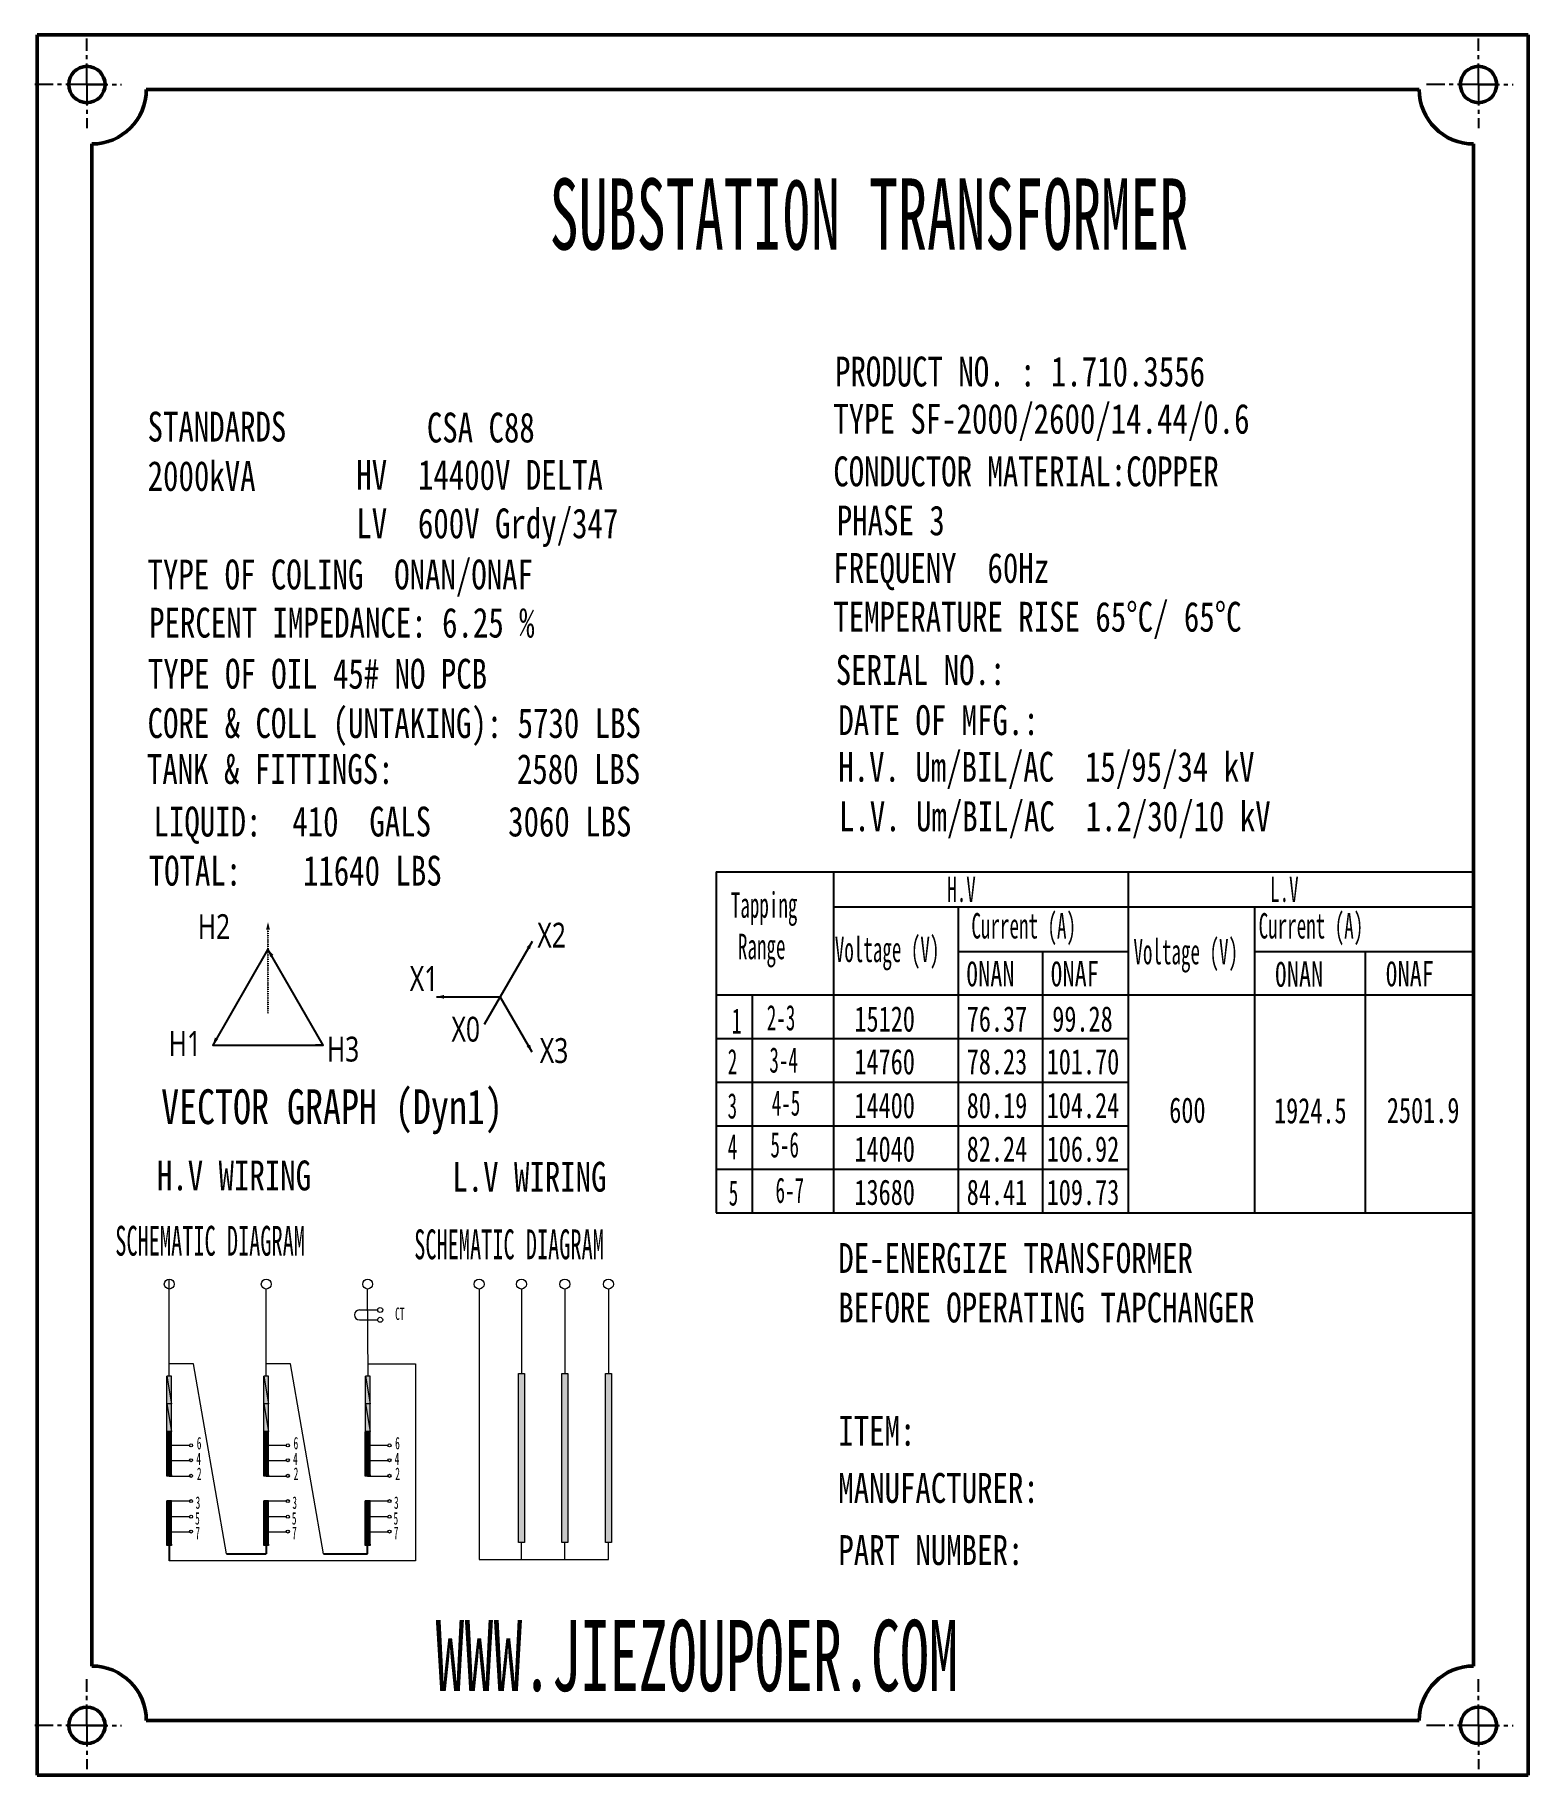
# Model space of a CAD drawing. Header units: millimetres. Extents: x 8981 to 59433, y 5244 to 14154.
# Drawn here: x 22358 to 26865, y 6852 to 12102 of the extents above; entities that cross this region are included whole.
import ezdxf

# ---------------------------------------------------------------- set-up
doc = ezdxf.new("R2010")
doc.units = ezdxf.units.MM
for name, pattern in [('ACAD_ISO03W100', [1.18, 0.47, -0.71]), ('ACAD_ISO04W100', [30, 24, -3, 0, -3]), ('CENTERX2', [101.6, 63.5, -12.7, 12.7, -12.7])]:
    doc.linetypes.add(name, pattern=pattern)
for name, color, linetype in [('2', 3, 'Continuous'), ('4', 2, 'Continuous'), ('HYJ1', 6, 'ACAD_ISO04W100'), ('HYJ3', 4, 'Continuous')]:
    doc.layers.add(name, color=color, linetype=linetype)
for name, color, linetype, lineweight in [('2-0.13', 3, 'Continuous', 13), ('标注、文本', 3, 'Continuous', 25), ('铁心', 3, 'Continuous', 0)]:
    doc.layers.add(name, color=color, linetype=linetype, lineweight=lineweight)
doc.styles.add('11', font='')
doc.styles.add('宋体', font='Microsoft YaHei.ttf', dxfattribs={"width": 0.6})
doc.styles.get('11').set_extended_font_data('FangSong_GB2312')

msp = doc.modelspace()

# ---------------------------------------------------------------- texts
at = {"layer": '2', "style": '宋体', "width": 0.76}
for s, p in [('H2', (22849.747, 9374.692)), ('X2', (23874.481, 9348.792)), ('X1', (23489.428, 9217.895)), ('X0', (23615.412, 9065.236)), ('H1', (22761.745, 9021.909)), ('H3', (23239.334, 9005.166)), ('X3', (23881.81, 9000.748))]:
    msp.add_text(s, height=75, dxfattribs=at).set_placement(p)
at = {"layer": '2-0.13', "style": '11'}
for s, height, width, p in [('PRODUCT NO. : 1.710.3556', 90, 0.76, (24772.892, 11041.658)), ('TYPE SF-2000/2600/14.44/0.6', 90, 0.76, (24767.602, 10899.091)), ('STANDARDS', 90, 0.76, (22698.027, 10875.423)), ('CSA C88', 90, 0.76, (23541.029, 10872.694)), ('2000kVA', 90, 0.76, (22698.323, 10726.637)), ('HV  14400V DELTA', 90, 0.76, (23327.972, 10729.875)), ('CONDUCTOR MATERIAL:COPPER', 90, 0.76, (24767.602, 10740.389)), ('LV  600V Grdy/347', 90, 0.76, (23327.972, 10583.569)), ('PHASE 3', 90, 0.76, (24778.211, 10592.439)), ('TYPE OF COLING  ONAN/ONAF', 90, 0.76, (22698.027, 10429.353)), ('FREQUENY  60Hz', 90, 0.76, (24767.602, 10449.182)), ('TEMPERATURE RISE 65°C/ 65°C', 90, 0.76, (24767.602, 10301.908)), ('PERCENT IMPEDANCE: 6.25 %%%', 90, 0.76, (22702.874, 10284.06)), ('TYPE OF OIL 45# NO PCB', 90, 0.76, (22699.121, 10129.892)), ('SERIAL NO.:', 90, 0.76, (24775.049, 10141.244)), ('CORE & COLL (UNTAKING): 5730 LBS', 90, 0.76, (22698.116, 9981.12)), ('DATE OF MFG.:', 90, 0.76, (24782.939, 9990.005)), ('TANK & FITTINGS:        2580 LBS', 90, 0.76, (22696.048, 9842.597)), ('H.V. Um/BIL/AC  15/95/34 kV', 90, 0.76, (24782.614, 9849.348)), ('LIQUID:  410  GALS     3060 LBS', 90, 0.76, (22716.083, 9684.093)), ('L.V. Um/BIL/AC  1.2/30/10 kV', 90, 0.76, (24784.682, 9699.939)), ('TOTAL:    11640 LBS', 90, 0.76, (22701.662, 9535.825)), ('H.V', 76.6746, 0.55, (25111.588, 9486.42)), ('L.V', 76.6746, 0.55, (26085.874, 9486.42)), ('Tapping ', 76.6746, 0.55, (24458.451, 9439.012)), ('Current (A)', 76.67461, 0.55, (25184.556, 9376.291)), ('Current (A)', 76.67461, 0.55, (26051.406, 9376.291)), ('Range', 76.6746, 0.55, (24479.824, 9313.871)), ('Voltage (V)', 76.67461, 0.55, (24772.272, 9305.111)), ('Voltage (V)', 76.67461, 0.55, (25673.516, 9298.29)), ('0NAN', 76.6746, 0.7, (25168.427, 9231.97)), ('0NAF', 76.6746, 0.7, (25423.017, 9231.97)), ('0NAN', 76.6746, 0.7, (26100.046, 9230.812)), ('0NAF', 76.6746, 0.7, (26434.213, 9231.97)), ('1      ', 76.6746, 0.55, (24461.691, 9089.253)), ('2-3', 76.6746, 0.55, (24566.973, 9099.156)), ('15120', 76.6746, 0.7, (24831.42, 9095.394)), ('76.37', 76.6746, 0.7, (25170.352, 9095.394)), ('99.28', 76.6746, 0.7, (25428.459, 9095.394)), ('2   ', 76.6746, 0.55, (24449.115, 8966.587)), ('3-4', 76.6746, 0.55, (24574.744, 8971.567)), ('14760', 76.6746, 0.7, (24831.42, 8966.441)), ('78.23', 76.6746, 0.7, (25170.352, 8966.441)), ('101.70', 76.6746, 0.7, (25411.644, 8966.441)), ('VECTOR GRAPH (Dyn1)', 105, 0.76, (22738.924, 8816.353)), ('3', 76.675, 0.55, (24448.628, 8833.266)), ('4-5', 76.6746, 0.55, (24581.956, 8841.924)), ('14400', 76.6746, 0.7, (24831.42, 8834.382)), ('80.19', 76.6746, 0.7, (25170.352, 8834.382)), ('104.24', 76.6746, 0.7, (25411.644, 8834.382)), ('600', 76.6746, 0.7, (25781.561, 8820.287)), ('1924.5', 76.6746, 0.7, (26097.798, 8818.622)), ('2501.9', 76.6746, 0.7, (26438.375, 8819.667)), ('4', 76.675, 0.55, (24449.115, 8709.728)), ('5-6', 76.6746, 0.55, (24577.928, 8715.832)), ('14040', 76.6746, 0.7, (24831.42, 8703.066)), ('82.24', 76.6746, 0.7, (25170.352, 8703.066)), ('106.92', 76.6746, 0.7, (25411.644, 8703.066)), ('H.V WIRING ', 90, 0.76, (22726.216, 8616.494)), ('L.V WIRING ', 90, 0.76, (23617.796, 8612.575)), ('5', 76.675, 0.55, (24451.977, 8570.584)), ('6-7', 76.6746, 0.55, (24593.308, 8578.593)), ('13680', 76.6746, 0.7, (24831.42, 8572.668)), ('84.41', 76.6746, 0.7, (25170.352, 8572.668)), ('109.73', 76.6746, 0.7, (25411.644, 8572.668)), ('SCHEMATIC DIAGRAM ', 90, 0.55, (22600.665, 8419.484)), ('SCHEMATIC DIAGRAM ', 90, 0.55, (23502.82, 8408.716)), ('DE-ENERGIZE TRANSFORMER', 90, 0.76, (24782.821, 8367.514)), ('BEFORE OPERATING TAPCHANGER', 90, 0.76, (24782.821, 8218.106)), ('ITEM:', 90, 0.76, (24782.821, 7846.195)), ('MANUFACTURER:', 90, 0.76, (24782.821, 7673.85)), ('PART NUMBER:', 90, 0.76, (24782.821, 7486.51))]:
    msp.add_text(s, height=height, dxfattribs=dict(at, width=width)).set_placement(p)
at = {"layer": '4', "color": 4, "style": '11', "width": 0.6}
for s, p in [('SUBSTATI0N TRANSFORMER', (23911.438, 11454.393)), ('WWW.JIEZOUPOER.COM', (23566.852, 7106.063))]:
    msp.add_text(s, height=214.6889, dxfattribs=at).set_placement(p)
at = {"layer": '铁心', "style": '11', "width": 0.55}
for s, height, p in [('CT', 37.5706, (23445.314, 8225.41)), ('4', 37.571, (22845.071, 7787.895)), ('6', 37.571, (22846.556, 7835.209)), ('4', 37.571, (23137.087, 7787.895)), ('6', 37.571, (23138.572, 7835.209)), ('4', 37.571, (23443.829, 7787.895)), ('6', 37.571, (23445.314, 7835.209)), ('2', 37.571, (22846.962, 7743.024)), ('2', 37.571, (23138.978, 7743.024)), ('2', 37.571, (23445.72, 7743.024)), ('3', 37.571, (22842.891, 7655.737)), ('3', 37.571, (23134.907, 7655.737)), ('3', 37.571, (23441.649, 7655.737)), ('5', 37.571, (22841.467, 7608.269)), ('5', 37.571, (23133.482, 7608.269)), ('5', 37.571, (23440.224, 7608.269)), ('7', 37.571, (22842.179, 7564.088)), ('7', 37.571, (23134.195, 7564.088)), ('7', 37.571, (23440.937, 7564.088))]:
    msp.add_text(s, height=height, dxfattribs=at).set_placement(p)

# ---------------------------------------------------------------- hatches: boundary and pattern name
at = {"layer": '铁心'}
h = msp.add_hatch(color=256, dxfattribs=at)
h.dxf.hatch_style = 1
h.paths.add_polyline_path([(22770.655, 8055.601), (22756.411, 8055.601), (22770.655, 7972.269)])
h.paths.add_polyline_path([(22756.411, 8055.601), (22770.655, 7972.269), (22756.411, 7972.269)])
h = msp.add_hatch(color=256, dxfattribs=at)
h.dxf.hatch_style = 1
h.paths.add_polyline_path([(23063.027, 8055.601), (23048.783, 8055.601), (23063.027, 7972.269)])
h.paths.add_polyline_path([(23048.783, 8055.601), (23063.027, 7972.269), (23048.783, 7972.269)])
h = msp.add_hatch(color=256, dxfattribs=at)
h.dxf.hatch_style = 1
h.paths.add_polyline_path([(23369.769, 8055.601), (23355.524, 8055.601), (23369.769, 7972.269)])
h.paths.add_polyline_path([(23355.524, 8055.601), (23369.769, 7972.269), (23355.524, 7972.269)])
h = msp.add_hatch(color=256, dxfattribs=at)
h.dxf.hatch_style = 1
h.paths.add_polyline_path([(23817.168, 8063.945), (23835.878, 8063.945), (23835.878, 7554.385), (23817.168, 7554.385)])
h = msp.add_hatch(color=256, dxfattribs=at)
h.dxf.hatch_style = 1
h.paths.add_polyline_path([(23948.028, 8063.945), (23966.737, 8063.945), (23966.737, 7554.385), (23948.028, 7554.385)])
h = msp.add_hatch(color=256, dxfattribs=at)
h.dxf.hatch_style = 1
h.paths.add_polyline_path([(24079.771, 8063.945), (24098.48, 8063.945), (24098.48, 7554.385), (24079.771, 7554.385)])
h = msp.add_hatch(color=256, dxfattribs=at)
h.dxf.hatch_style = 1
h.paths.add_polyline_path([(22770.655, 7972.269), (22756.411, 7972.269), (22770.655, 7888.937)])
h.paths.add_polyline_path([(22756.411, 7972.269), (22770.655, 7888.937), (22756.411, 7888.937)])
h = msp.add_hatch(color=256, dxfattribs=at)
h.dxf.hatch_style = 1
h.paths.add_polyline_path([(23063.027, 7972.269), (23048.783, 7972.269), (23063.027, 7888.937)])
h.paths.add_polyline_path([(23048.783, 7972.269), (23063.027, 7888.937), (23048.783, 7888.937)])
h = msp.add_hatch(color=256, dxfattribs=at)
h.dxf.hatch_style = 1
h.paths.add_polyline_path([(23369.769, 7972.269), (23355.524, 7972.269), (23369.769, 7888.937)])
h.paths.add_polyline_path([(23355.524, 7972.269), (23369.769, 7888.937), (23355.524, 7888.937)])
h = msp.add_hatch(color=256, dxfattribs=at)
h.dxf.hatch_style = 1
h.paths.add_polyline_path([(22770.655, 7888.224), (22756.411, 7888.224), (22770.655, 7754.323)])
h.paths.add_polyline_path([(22756.411, 7888.224), (22770.655, 7754.323), (22756.411, 7754.323)])
h = msp.add_hatch(color=256, dxfattribs=at)
h.dxf.hatch_style = 1
h.paths.add_polyline_path([(22767.094, 7888.224), (22759.972, 7888.224), (22767.094, 7754.323)])
h.paths.add_polyline_path([(22759.972, 7888.224), (22767.094, 7754.323), (22759.972, 7754.323)])
h = msp.add_hatch(color=256, dxfattribs=at)
h.dxf.hatch_style = 1
h.paths.add_polyline_path([(23063.383, 7888.224), (23049.139, 7888.224), (23063.383, 7754.323)])
h.paths.add_polyline_path([(23049.139, 7888.224), (23063.383, 7754.323), (23049.139, 7754.323)])
h = msp.add_hatch(color=256, dxfattribs=at)
h.dxf.hatch_style = 1
h.paths.add_polyline_path([(23059.822, 7888.224), (23052.7, 7888.224), (23059.822, 7754.323)])
h.paths.add_polyline_path([(23052.7, 7888.224), (23059.822, 7754.323), (23052.7, 7754.323)])
h = msp.add_hatch(color=256, dxfattribs=at)
h.dxf.hatch_style = 1
h.paths.add_polyline_path([(23369.413, 7888.224), (23355.168, 7888.224), (23369.413, 7754.323)])
h.paths.add_polyline_path([(23355.168, 7888.224), (23369.413, 7754.323), (23355.168, 7754.323)])
h = msp.add_hatch(color=256, dxfattribs=at)
h.dxf.hatch_style = 1
h.paths.add_polyline_path([(23365.852, 7888.224), (23358.73, 7888.224), (23365.852, 7754.323)])
h.paths.add_polyline_path([(23358.73, 7888.224), (23365.852, 7754.323), (23358.73, 7754.323)])
h = msp.add_hatch(color=256, dxfattribs=at)
h.dxf.hatch_style = 1
h.paths.add_polyline_path([(22770.655, 7679.538), (22756.411, 7679.538), (22770.655, 7545.636)])
h.paths.add_polyline_path([(22756.411, 7679.538), (22770.655, 7545.636), (22756.411, 7545.636)])
h = msp.add_hatch(color=256, dxfattribs=at)
h.dxf.hatch_style = 1
h.paths.add_polyline_path([(22767.094, 7679.538), (22759.972, 7679.538), (22767.094, 7545.636)])
h.paths.add_polyline_path([(22759.972, 7679.538), (22767.094, 7545.636), (22759.972, 7545.636)])
h = msp.add_hatch(color=256, dxfattribs=at)
h.dxf.hatch_style = 1
h.paths.add_polyline_path([(23063.383, 7679.538), (23049.139, 7679.538), (23063.383, 7545.636)])
h.paths.add_polyline_path([(23049.139, 7679.538), (23063.383, 7545.636), (23049.139, 7545.636)])
h = msp.add_hatch(color=256, dxfattribs=at)
h.dxf.hatch_style = 1
h.paths.add_polyline_path([(23059.822, 7679.538), (23052.7, 7679.538), (23059.822, 7545.636)])
h.paths.add_polyline_path([(23052.7, 7679.538), (23059.822, 7545.636), (23052.7, 7545.636)])
h = msp.add_hatch(color=256, dxfattribs=at)
h.dxf.hatch_style = 1
h.paths.add_polyline_path([(23369.413, 7679.538), (23355.168, 7679.538), (23369.413, 7545.636)])
h.paths.add_polyline_path([(23355.168, 7679.538), (23369.413, 7545.636), (23355.168, 7545.636)])
h = msp.add_hatch(color=256, dxfattribs=at)
h.dxf.hatch_style = 1
h.paths.add_polyline_path([(23365.852, 7679.538), (23358.73, 7679.538), (23365.852, 7545.636)])
h.paths.add_polyline_path([(23358.73, 7679.538), (23365.852, 7545.636), (23358.73, 7545.636)])

# ---------------------------------------------------------------- linework, layer by layer
at = {"layer": '2'}
for points in [[(23061.514, 9425.672, 0, 11.558, 0), (23061.514, 9402.556, 11.558, 11.558, 0)], [(23061.514, 9343.705, 0, 11.558, 0), (23073.072, 9323.686, 11.558, 11.558, 0)], [(23858.868, 9367.134, 0, 11.558, 0), (23847.31, 9347.115, 11.558, 11.558, 0)], [(23569.921, 9200.31, 0, 11.558, 0), (23593.036, 9200.31, 11.558, 11.558, 0)], [(22894.691, 9054.758, 0, 11.558, 0), (22906.248, 9074.777, 11.558, 11.558, 0)], [(23858.868, 9033.487, 0, 11.558, 0), (23847.31, 9053.505, 11.558, 11.558, 0)]]:
    msp.add_lwpolyline(points, format="xyseb", dxfattribs=at)
at = {"layer": '2', "linetype": 'ACAD_ISO03W100', "ltscale": 0.2}
msp.add_lwpolyline([(23061.514, 9402.556), (23061.514, 9151.074)], dxfattribs=at)
at = {"layer": '2'}
for points in [[(23858.868, 9367.134), (23714.394, 9116.898)], [(23569.921, 9200.31), (23762.552, 9200.31)], [(23858.868, 9033.487), (23762.552, 9200.31)]]:
    msp.add_lwpolyline(points, dxfattribs=at)
msp.add_lwpolyline([(23061.514, 9343.705), (22894.691, 9054.758), (23228.338, 9054.758)], close=True, dxfattribs=at)
at = {"layer": '2', "linetype": 'Continuous'}
msp.add_lwpolyline([(23228.338, 9054.758), (23205.222, 9054.758)], dxfattribs=at)
at = {"layer": '2-0.13'}
for p, q in [((25989.316, 9471.533), (26367.905, 9471.533)), ((23698.696, 8318.801), (23698.696, 7503.426)), ((23698.696, 7503.426), (24089.125, 7503.426))]:
    msp.add_line(p, q, dxfattribs=at)
for centre, radius in [((22763.533, 8333.763), 14.963), ((23056.261, 8333.763), 14.963), ((23362.291, 8333.763), 14.963), ((23698.696, 8333.763), 14.963), ((23826.523, 8333.763), 14.963), ((23957.382, 8333.763), 14.963), ((24089.125, 8333.763), 14.963), ((23400.259, 8255.75), 7.481), ((23400.259, 8226.093), 7.481)]:
    msp.add_circle(centre, radius, dxfattribs=at)
at = {"layer": 'HYJ1', "color": 1, "linetype": 'CENTERX2'}
for p, q in [((22514.941, 11952.46), (22514.941, 12091.681)), ((26714.941, 11952.46), (26714.941, 12091.681)), ((22514.941, 11952.46), (22357.672, 11952.46)), ((22569.818, 11952.46), (22514.941, 11952.46)), ((22514.941, 11952.46), (22619.768, 11952.46)), ((22514.941, 11952.46), (22514.941, 11820.485)), ((22514.941, 11952.46), (22514.941, 11897.582)), ((26714.941, 11952.46), (26557.672, 11952.46)), ((26769.818, 11952.46), (26714.941, 11952.46)), ((26714.941, 11952.46), (26819.768, 11952.46)), ((26714.941, 11952.46), (26714.941, 11820.485)), ((26714.941, 11952.46), (26714.941, 11897.582)), ((22514.941, 7002.46), (22514.941, 7141.681)), ((26714.941, 7002.46), (26714.941, 7141.681)), ((22514.941, 7002.46), (22357.672, 7002.46)), ((22569.818, 7002.46), (22514.941, 7002.46)), ((22514.941, 7002.46), (22619.768, 7002.46)), ((22514.941, 7002.46), (22514.941, 6870.485)), ((22514.941, 7002.46), (22514.941, 6947.582)), ((26714.941, 7002.46), (26557.672, 7002.46)), ((26769.818, 7002.46), (26714.941, 7002.46)), ((26714.941, 7002.46), (26819.768, 7002.46)), ((26714.941, 7002.46), (26714.941, 6870.485)), ((26714.941, 7002.46), (26714.941, 6947.582))]:
    msp.add_line(p, q, dxfattribs=at)
at = {"layer": 'HYJ3', "linetype": 'ByBlock', "lineweight": 50}
for p, q in [((26864.933, 12102.391), (22365.01, 12102.391)), ((22365.01, 12102.391), (22365.01, 6852.307)), ((26864.933, 6852.307), (26864.933, 12102.391)), ((26535.67, 11937.76), (22694.273, 11937.76)), ((22529.641, 11773.128), (22529.641, 7181.57)), ((26700.302, 7181.57), (26700.302, 11773.128)), ((22694.273, 7016.939), (26535.67, 7016.939)), ((26864.933, 6852.307), (22365.01, 6852.307))]:
    msp.add_line(p, q, dxfattribs=at)
for centre in [(22514.941, 11952.46), (26714.941, 11952.46), (22514.941, 7002.46), (26714.941, 7002.46)]:
    msp.add_circle(centre, 54.877, dxfattribs=at)
for centre, start, end in [((22529.641, 11937.76), 270, 0), ((26700.302, 11937.76), 180, 270), ((22529.641, 7016.939), 0, 90), ((26700.302, 7016.939), 90, 180)]:
    msp.add_arc(centre, 164.631, start, end, dxfattribs=at)
at = {"layer": '标注、文本', "color": 0}
for p, q in [((24414.162, 9576.95), (24414.162, 8548.736)), ((24414.162, 9576.95), (24414.162, 8548.736)), ((24414.162, 9576.95), (26700.302, 9576.95)), ((24767.845, 9576.95), (24767.845, 8548.736)), ((25657.317, 9576.95), (25657.317, 8548.736)), ((26700.302, 9576.95), (26700.302, 8548.736)), ((24767.845, 9471.533), (25671.411, 9471.533)), ((25144.62, 9471.533), (25144.62, 8548.736)), ((25671.411, 9471.533), (26700.302, 9471.533)), ((26039.3, 9471.533), (26039.3, 8548.736)), ((25144.62, 9337.389), (25657.317, 9337.389)), ((26039.3, 9337.389), (26700.302, 9337.389)), ((26372.568, 9337.389), (26372.568, 8548.736)), ((24414.162, 9205.947), (26700.302, 9205.947)), ((24522.919, 9205.947), (24522.919, 8548.736)), ((24414.162, 9074.505), (25657.317, 9074.505)), ((24414.162, 8943.062), (25657.317, 8943.062)), ((24414.162, 8811.62), (25657.317, 8811.62)), ((24414.162, 8680.178), (25657.317, 8680.178)), ((24414.162, 8548.736), (26700.302, 8548.736))]:
    msp.add_line(p, q, dxfattribs=at)
at = {"layer": '标注、文本'}
for p, q in [((25399.21, 9337.389), (25399.21, 8548.736)), ((22763.533, 7545.636), (22763.533, 7499.341)), ((22936.39, 7519.659), (23056.261, 7519.659)), ((23056.261, 7545.108), (23056.261, 7519.659)), ((23229.118, 7519.659), (23362.291, 7519.659)), ((23362.291, 7519.659), (23362.291, 7545.636))]:
    msp.add_line(p, q, dxfattribs=at)
at = {"layer": '铁心'}
for p, q in [((23826.523, 8318.801), (23826.523, 8063.945)), ((23957.382, 8318.801), (23957.382, 8063.945)), ((24089.125, 8318.801), (24089.125, 8063.945)), ((23337.198, 8255.75), (23392.778, 8255.75)), ((23337.198, 8226.093), (23392.778, 8226.093)), ((23826.523, 7503.426), (23826.523, 7554.385)), ((23957.382, 7503.426), (23957.382, 7554.385)), ((24089.125, 7503.426), (24089.125, 7554.385))]:
    msp.add_line(p, q, dxfattribs=at)
for points in [[(22763.533, 8055.601), (22763.533, 8345.178)], [(23055.905, 8055.601), (23056.261, 8318.801)], [(23363.477, 8055.601), (23362.291, 8318.801)], [(23056.261, 7519.659), (22936.39, 7519.659), (22836.999, 8092.803), (22763.533, 8092.803)], [(23362.291, 7519.659), (23229.118, 7519.659), (23129.727, 8092.803), (23056.261, 8092.803)], [(23362.291, 8092.803), (23506.32, 8092.803), (23506.32, 7499.341)], [(22770.655, 8055.601), (22756.411, 8055.601), (22770.655, 7972.269), (22770.655, 8055.601)], [(23063.027, 8055.601), (23048.783, 8055.601), (23063.027, 7972.269), (23063.027, 8055.601)], [(23369.769, 8055.601), (23355.524, 8055.601), (23369.769, 7972.269), (23369.769, 8055.601)], [(22770.655, 7972.269), (22756.411, 7972.269), (22770.655, 7888.937), (22770.655, 7972.269)], [(23063.027, 7972.269), (23048.783, 7972.269), (23063.027, 7888.937), (23063.027, 7972.269)], [(23369.769, 7972.269), (23355.524, 7972.269), (23369.769, 7888.937), (23369.769, 7972.269)], [(22770.655, 7888.224), (22756.411, 7888.224), (22770.655, 7754.323), (22770.655, 7888.224)], [(22767.094, 7888.224), (22759.972, 7888.224), (22767.094, 7754.323), (22767.094, 7888.224)], [(22763.533, 7888.224), (22763.533, 7754.323)], [(23063.383, 7888.224), (23049.139, 7888.224), (23063.383, 7754.323), (23063.383, 7888.224)], [(23059.822, 7888.224), (23052.7, 7888.224), (23059.822, 7754.323), (23059.822, 7888.224)], [(23056.261, 7888.224), (23056.261, 7754.323)], [(23369.413, 7888.224), (23355.168, 7888.224), (23369.413, 7754.323), (23369.413, 7888.224)], [(23365.852, 7888.224), (23358.73, 7888.224), (23365.852, 7754.323), (23365.852, 7888.224)], [(23362.291, 7888.224), (23362.291, 7754.323)], [(22763.533, 7847.627), (22824.786, 7847.627)], [(23056.261, 7847.627), (23117.514, 7847.627)], [(23362.291, 7847.627), (23424.256, 7847.627)], [(22763.533, 7801.331), (22824.786, 7801.331)], [(23056.261, 7801.331), (23117.514, 7801.331)], [(23362.291, 7801.331), (23424.256, 7801.331)], [(22763.533, 7754.323), (22824.786, 7754.323)], [(23056.261, 7754.323), (23117.514, 7754.323)], [(23362.291, 7754.323), (23424.256, 7754.323)], [(22770.655, 7679.538), (22756.411, 7679.538), (22770.655, 7545.636), (22770.655, 7679.538)], [(22767.094, 7679.538), (22759.972, 7679.538), (22767.094, 7545.636), (22767.094, 7679.538)], [(22763.533, 7545.636), (22763.533, 7679.538)], [(22763.533, 7679.538), (22824.786, 7679.538)], [(23063.383, 7679.538), (23049.139, 7679.538), (23063.383, 7545.636), (23063.383, 7679.538)], [(23059.822, 7679.538), (23052.7, 7679.538), (23059.822, 7545.636), (23059.822, 7679.538)], [(23056.261, 7545.636), (23056.261, 7679.538)], [(23056.261, 7679.538), (23117.514, 7679.538)], [(23369.413, 7679.538), (23355.168, 7679.538), (23369.413, 7545.636), (23369.413, 7679.538)], [(23365.852, 7679.538), (23358.73, 7679.538), (23365.852, 7545.636), (23365.852, 7679.538)], [(23362.291, 7545.636), (23362.291, 7679.538)], [(23362.291, 7679.538), (23424.256, 7679.538)], [(22763.533, 7632.53), (22824.786, 7632.53)], [(23056.261, 7632.53), (23117.514, 7632.53)], [(23362.291, 7632.53), (23424.256, 7632.53)], [(22763.533, 7586.234), (22824.786, 7586.234)], [(23056.261, 7586.234), (23117.514, 7586.234)], [(23362.291, 7586.234), (23424.256, 7586.234)], [(23506.32, 7499.341), (23506.32, 7499.341), (22763.533, 7499.341)]]:
    msp.add_lwpolyline(points, dxfattribs=at)
for points in [[(22756.411, 8055.601), (22770.655, 7972.269), (22756.411, 7972.269), (22756.411, 8055.601)], [(23048.783, 8055.601), (23063.027, 7972.269), (23048.783, 7972.269), (23048.783, 8055.601)], [(23355.524, 8055.601), (23369.769, 7972.269), (23355.524, 7972.269), (23355.524, 8055.601)], [(23835.878, 7554.385), (23817.168, 7554.385), (23817.168, 8063.945), (23835.878, 8063.945)], [(23966.737, 7554.385), (23948.028, 7554.385), (23948.028, 8063.945), (23966.737, 8063.945)], [(24098.48, 7554.385), (24079.771, 7554.385), (24079.771, 8063.945), (24098.48, 8063.945)], [(22756.411, 7972.269), (22770.655, 7888.937), (22756.411, 7888.937), (22756.411, 7972.269)], [(23048.783, 7972.269), (23063.027, 7888.937), (23048.783, 7888.937), (23048.783, 7972.269)], [(23355.524, 7972.269), (23369.769, 7888.937), (23355.524, 7888.937), (23355.524, 7972.269)], [(22756.411, 7888.224), (22770.655, 7754.323), (22756.411, 7754.323), (22756.411, 7888.224)], [(22759.972, 7888.224), (22767.094, 7754.323), (22759.972, 7754.323), (22759.972, 7888.224)], [(23049.139, 7888.224), (23063.383, 7754.323), (23049.139, 7754.323), (23049.139, 7888.224)], [(23052.7, 7888.224), (23059.822, 7754.323), (23052.7, 7754.323), (23052.7, 7888.224)], [(23355.168, 7888.224), (23369.413, 7754.323), (23355.168, 7754.323), (23355.168, 7888.224)], [(23358.73, 7888.224), (23365.852, 7754.323), (23358.73, 7754.323), (23358.73, 7888.224)], [(22756.411, 7679.538), (22770.655, 7545.636), (22756.411, 7545.636), (22756.411, 7679.538)], [(22759.972, 7679.538), (22767.094, 7545.636), (22759.972, 7545.636), (22759.972, 7679.538)], [(23049.139, 7679.538), (23063.383, 7545.636), (23049.139, 7545.636), (23049.139, 7679.538)], [(23052.7, 7679.538), (23059.822, 7545.636), (23052.7, 7545.636), (23052.7, 7679.538)], [(23355.168, 7679.538), (23369.413, 7545.636), (23355.168, 7545.636), (23355.168, 7679.538)], [(23358.73, 7679.538), (23365.852, 7545.636), (23358.73, 7545.636), (23358.73, 7679.538)]]:
    msp.add_lwpolyline(points, close=True, dxfattribs=at)
for centre in [(22829.415, 7847.27), (23121.431, 7847.27), (23428.173, 7847.27), (22829.415, 7802.399), (23121.431, 7802.399), (23428.173, 7802.399), (22829.415, 7755.391), (23121.431, 7755.391), (23428.173, 7755.391), (22829.415, 7679.181), (23121.431, 7679.181), (23428.173, 7679.181), (22829.415, 7632.174), (23121.431, 7632.174), (23428.173, 7632.174), (22829.415, 7587.302), (23121.431, 7587.302), (23428.173, 7587.302)]:
    msp.add_circle(centre, 4.63, dxfattribs=at)
msp.add_arc((23337.198, 8240.922), 14.828, 90, 270, dxfattribs=at)

msp.set_redraw_order([(e.dxf.handle, doc.entitydb.next_handle()) for e in msp.query("TEXT MTEXT ATTDEF DIMENSION ARC_DIMENSION")])  # texts and dimensions are drawn at this point

doc.saveas('drawing.dxf')
